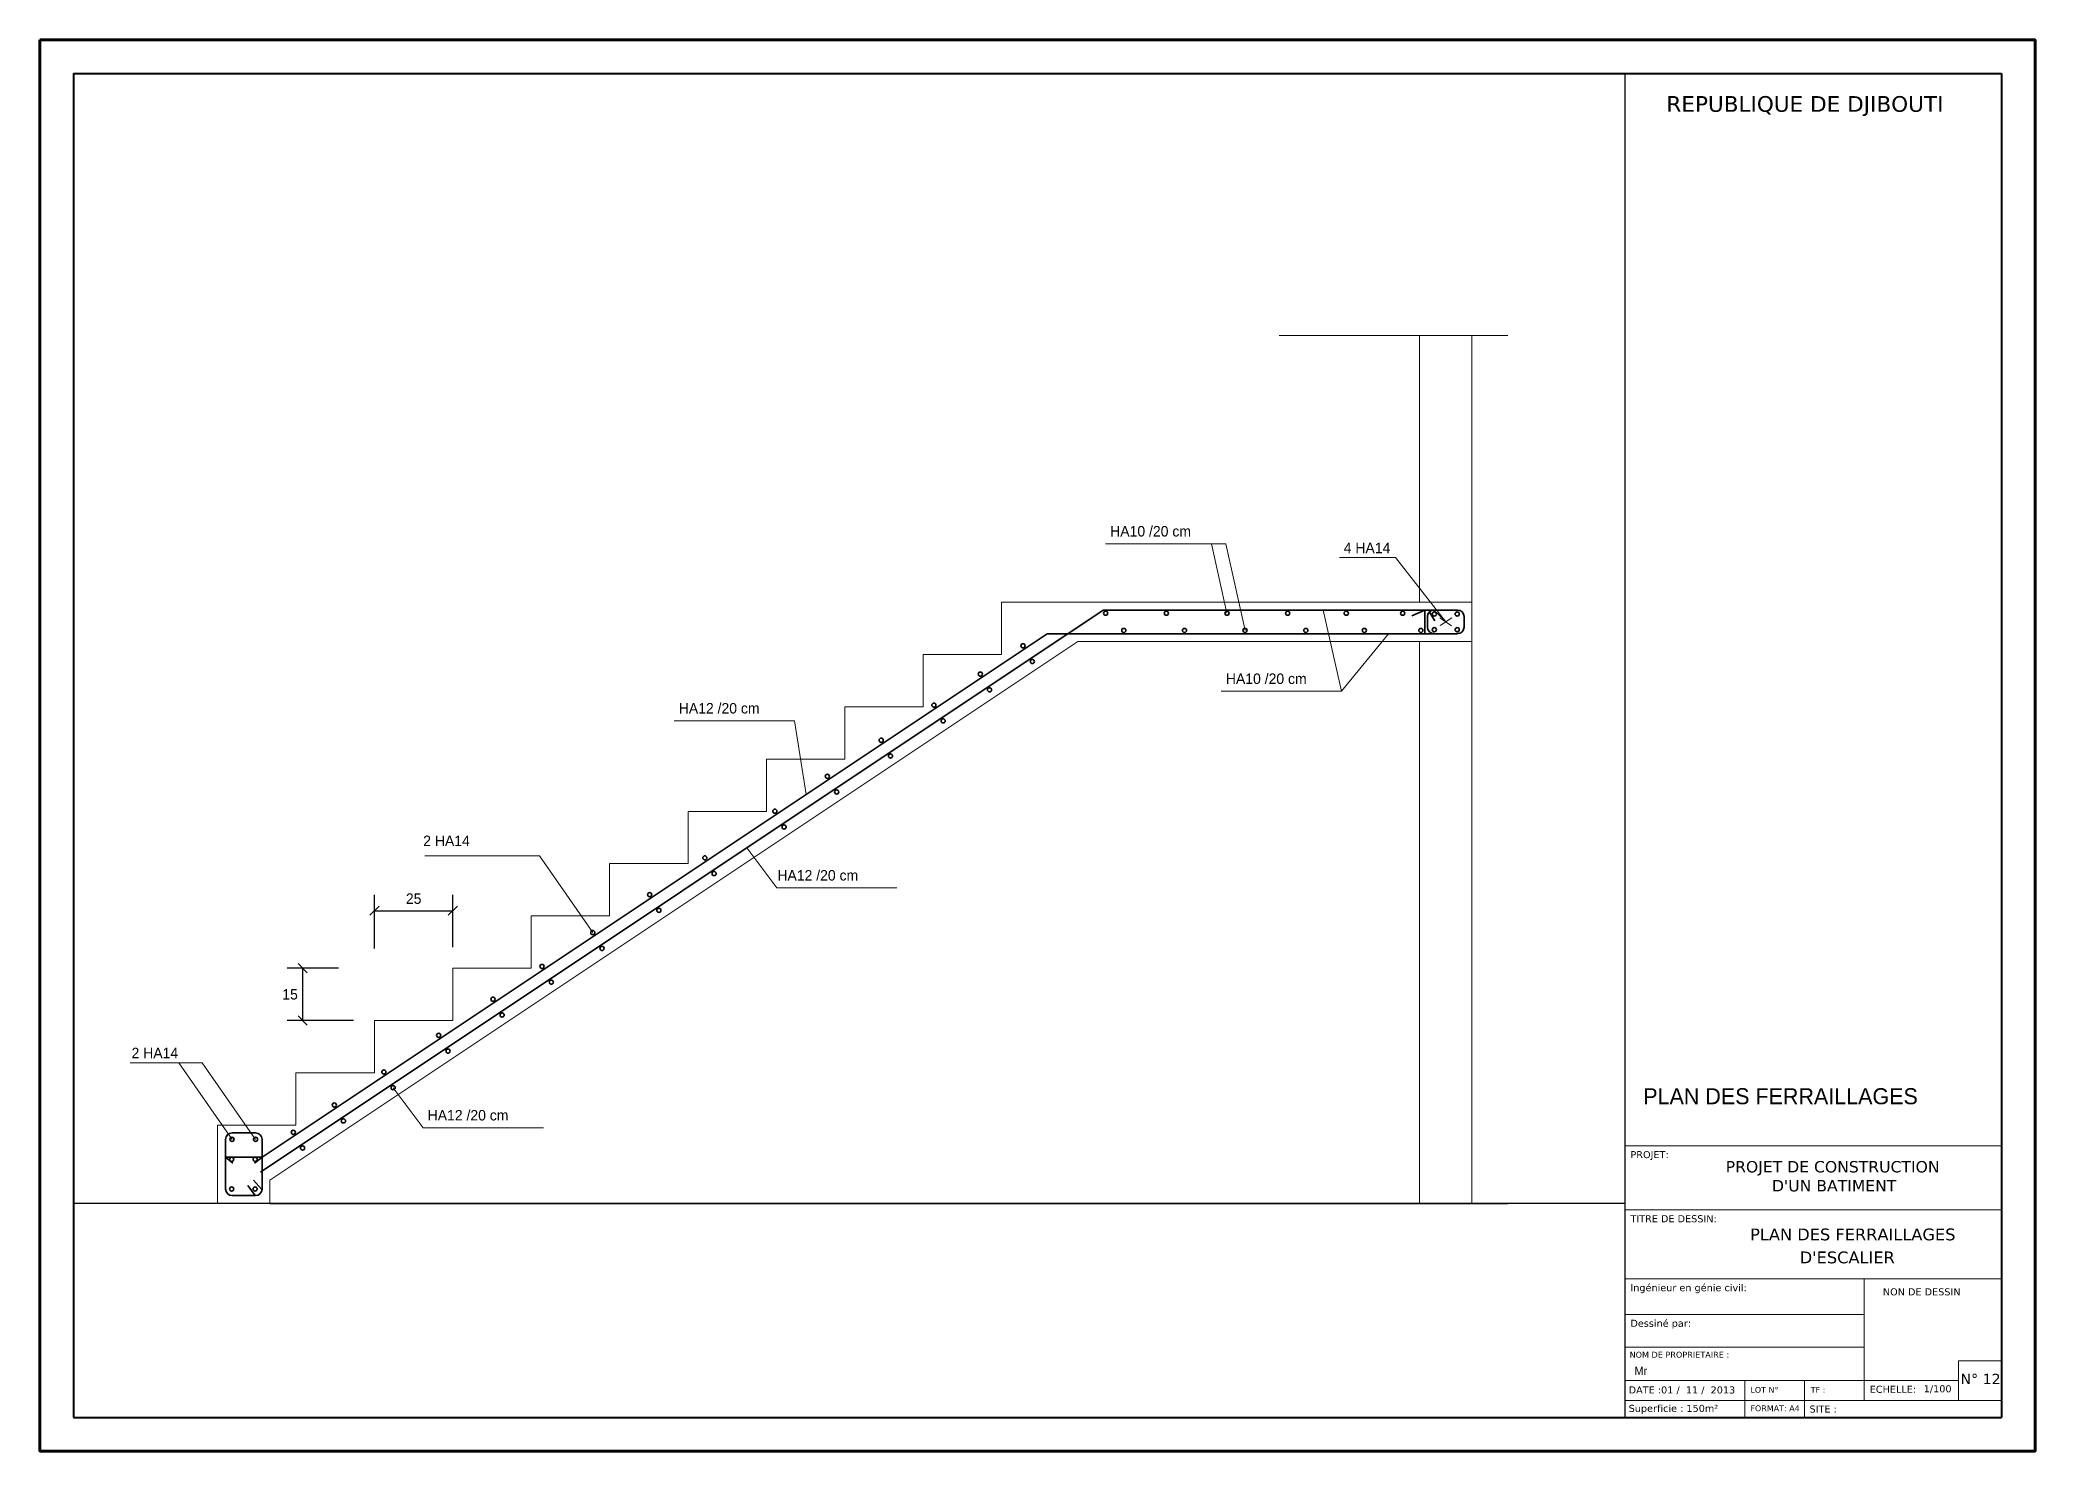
# Model space of a CAD drawing. Extents: x -110 to 3211, y -163 to 893.
# Drawn here: x 485.93 to 500.78, y -6.96 to 3.54 of the extents above; entities that cross this region are included whole.
import ezdxf

# ---------------------------------------------------------------- set-up
doc = ezdxf.new("R2010")
doc.units = 0
doc.header["$LTSCALE"] = 0.8
doc.header["$MEASUREMENT"] = 0
doc.layers.get('0').update_dxf_attribs({"color": 5, "linetype": 'CONTINUOUS'})
doc.layers.add('COMBLDG', color=7, linetype='CONTINUOUS')
doc.layers.add('Cotation', color=11, linetype='CONTINUOUS')
for name, color, linetype, lineweight in [('DET -FER', 7, 'CONTINUOUS', 13), ('DETAIL', 1, 'CONTINUOUS', 35), ('Layer1', 3, 'CONTINUOUS', 15)]:
    doc.layers.add(name, color=color, linetype=linetype, lineweight=lineweight)
doc.styles.add('style1', font='FTLTLT.TTF', dxfattribs={"width": 0.8, "height": 30})

msp = doc.modelspace()

# ---------------------------------------------------------------- texts
at = {"layer": 'COMBLDG', "color": 7, "lineweight": 9, "attachment_point": 1}
for s, insert, char_height, width in [('\\pi0.81068;{\\fVerdana|b0|i0|c0|p34;REPUBLIQUE DE DJIBOUTI}', (497.224, 3.125, -0.311), 0.1169, 3.76087), ('\\pi0.7076;PLAN DES FERRAILLAGES', (497.155, -4.257), 0.11955, 3.8461), ('{\\fVerdana|b0|i0|c0|p34;\\C55;PROJET:}', (497.767, -4.725, -0.074), 0.05245, 5.87522), ("\\pi0.7852;{\\fVerdana|b0|i0|c0|p34;PROJET DE CONSTRUCTION \\P\\pi1.1295;D'UN BATIMENT }", (497.691, -4.799, 0.301), 0.08466, 3.19274), ('{\\fVerdana|b0|i0|c0|p34;\\C55;TITRE DE DESSIN:}', (497.767, -5.202, -0.074), 0.05245, 5.87522), ('{\\fVerdana|b0|i0|c0|p34;PLAN DES FERRAILLAGES}', (498.658, -5.301, -0.049), 0.08787, 2.82671), ("{\\fVerdana|b0|i0|c0|p34;D'ESCALIER}", (499.027, -5.472, -0.049), 0.08787, 2.82671), ('{\\fVerdana|b0|i0|c0|p34;\\C55;Ingénieur en génie civil:}', (497.767, -5.715, -0.074), 0.05245, 5.87522), ('{\\fVerdana|b0|i0|c0|p34;NON DE DESSIN}', (499.646, -5.746, -0.239), 0.05245, 5.87522), ('{\\fVerdana|b0|i0|c0|p34;\\C55;Dessiné par:}', (497.767, -5.98, -0.161), 0.05245, 5.87522), ('{\\fVerdana|b0|i0|c0|p34;\\C55;NOM DE PROPRIETAIRE :}', (497.761, -6.218, -0.047), 0.04386, 4.91309), ('{\\fArial|b0|i0|c0|p34; \\fColonna MT|b0|i0|c0|p82; \\H1.143x;Mr }', (497.758, -6.33, -0.088), 0.05245, 5.87522), ('{\\fVerdana|b0|i0|c0|p34;N° 12}', (500.224, -6.382, -0.054), 0.07668, 8.58995), ('{\\fVerdana|b0|i0|c0|p34;DATE :01 /  11 /  2013}', (497.754, -6.476, -0.161), 0.05245, 5.87522), ('{\\fVerdana|b0|i0|c0|p34;LOT N° }', (498.66, -6.48, -0.114), 0.04326, 4.84569), ('{\\fVerdana|b0|i0|c0|p34;TF : }', (499.109, -6.48, -0.133), 0.04326, 4.84569), ('{\\fVerdana|b0|i0|c0|p34;ECHELLE:}', (499.548, -6.471, -0.334), 0.05245, 5.87522), ('{\\fVerdana|b0|i0|c0|p34;1/100}', (499.95, -6.467, -0.282), 0.05245, 5.87522), ('{\\fVerdana|b0|i0|c0|p34;Superficie : 150m²}', (497.754, -6.613, -0.16), 0.05245, 5.87522), ('{\\fVerdana|b0|i0|c0|p34;FORMAT: A4}', (498.66, -6.617, -0.132), 0.04326, 4.84569), ('{\\fVerdana|b0|i0|c0|p34;SITE : }', (499.1, -6.618, -0.161), 0.05245, 5.87522)]:
    msp.add_mtext(s, dxfattribs=dict(at, insert=insert, char_height=char_height, width=width))
at = {"layer": 'Cotation', "color": 7, "ltscale": 0.15, "char_height": 0.0778, "attachment_point": 5}
for s, insert in [('\\A1;25', (488.711, -2.847)), ('\\A1;15', (487.791, -3.559))]:
    msp.add_mtext(s, dxfattribs=dict(at, insert=insert))
at = {"layer": 'Layer1', "color": 7, "style": 'style1'}
for s, p in [(' HA10 /20 cm', (493.866, -0.152)), (' HA10 /20 cm', (494.727, -1.249)), (' HA12 /20 cm', (490.655, -1.469)), ('2 HA14', (488.782, -2.455)), ('HA12 /20 cm', (491.418, -2.712)), ('2 HA14', (486.611, -4.034)), (' HA12 /20 cm', (488.786, -4.497))]:
    msp.add_text(s, height=0.0778, dxfattribs=at).set_placement(p)
at = {"layer": 'Layer1', "color": 7, "ltscale": 0.15, "style": 'style1'}
msp.add_text('4 HA14', height=0.0778, dxfattribs=at).set_placement((495.633, -0.276))

# ---------------------------------------------------------------- blocks, each defined once
blk = doc.blocks.new('_OBLIQUE')
at = {"color": 0, "linetype": 'ByBlock'}
blk.add_line((-0.5, -0.5), (0.5, 0.5), dxfattribs=at)

# ---------------------------------------------------------------- linework, layer by layer
at = {"color": 5, "lineweight": 40}
for p, q in [((486.179, 3.293), (500.529, 3.293)), ((486.179, 3.293), (486.179, -6.707)), ((500.529, 3.293), (500.529, -6.707)), ((486.179, -6.707), (500.529, -6.707))]:
    msp.add_line(p, q, dxfattribs=at)
at = {"color": 5, "lineweight": 100}
msp.add_lwpolyline([(485.929, 3.543), (500.779, 3.543), (500.779, -6.957), (485.929, -6.957)], close=True, dxfattribs=at)
at = {"layer": 'COMBLDG', "color": 7, "lineweight": 30}
msp.add_line((497.729, -6.707), (497.729, 3.293), dxfattribs=at)
at = {"layer": 'COMBLDG', "color": 7, "lineweight": 9}
for p, q in [((497.729, -4.686, 0.088), (500.529, -4.686, -0.282)), ((497.729, -5.163, 0.088), (500.529, -5.163, -0.282)), ((497.729, -5.676, 0.088), (500.529, -5.676, -0.282)), ((499.508, -5.676, -0.147), (499.508, -6.58, -0.266)), ((497.729, -5.941, 0), (499.508, -5.941, -0.235)), ((497.729, -6.185, 0.088), (499.508, -6.185, -0.147)), ((500.209, -6.285, -0.533), (500.529, -6.285, -0.565)), ((500.209, -6.285, 0), (500.209, -6.58, 0)), ((497.729, -6.432), (500.209, -6.432, -0.25)), ((498.619, -6.432, 0.019), (498.619, -6.707, -0.017)), ((499.063, -6.707, 0), (499.063, -6.432, 0)), ((497.729, -6.58, 0), (500.529, -6.58))]:
    msp.add_line(p, q, dxfattribs=at)
at = {"layer": 'Cotation', "color": 7, "ltscale": 0.15}
for p, q in [((488.419, -3.218), (488.419, -2.819)), ((489.002, -3.208), (489.002, -2.819)), ((488.419, -2.936), (489.002, -2.936)), ((488.152, -3.364), (487.769, -3.364)), ((487.885, -3.753), (487.885, -3.364)), ((488.263, -3.753), (487.769, -3.753))]:
    msp.add_line(p, q, dxfattribs=at)
at = {"layer": 'DET -FER', "color": 7, "ltscale": 0.15}
for p, q in [((495.152, 1.343), (496.854, 1.343)), ((496.198, -0.641), (496.198, 1.343)), ((496.587, -5.114), (496.587, 1.343)), ((493.087, -1.03), (493.087, -0.641)), ((493.087, -0.641), (496.587, -0.641)), ((487.641, -4.941), (493.653, -0.933)), ((492.503, -1.419), (492.503, -1.03)), ((492.503, -1.03), (493.087, -1.03)), ((493.653, -0.933), (496.587, -0.933)), ((496.198, -1.03), (496.198, -0.933)), ((496.198, -0.933), (496.198, -5.114)), ((491.92, -1.808), (491.92, -1.419)), ((491.92, -1.419), (492.503, -1.419)), ((491.336, -2.197), (491.336, -1.808)), ((491.336, -1.808), (491.92, -1.808)), ((490.753, -2.586), (490.753, -2.197)), ((490.753, -2.197), (491.336, -2.197)), ((490.169, -2.975), (490.169, -2.586)), ((490.169, -2.586), (490.753, -2.586)), ((489.586, -3.364), (489.586, -2.975)), ((489.586, -2.975), (490.169, -2.975)), ((489.002, -3.753), (489.002, -3.364)), ((489.002, -3.364), (489.586, -3.364)), ((488.419, -4.142), (488.419, -3.753)), ((488.419, -3.753), (489.002, -3.753)), ((487.835, -4.531), (487.835, -4.142)), ((487.835, -4.142), (488.419, -4.142)), ((487.252, -5.114), (487.252, -4.531)), ((487.252, -4.531), (487.835, -4.531)), ((487.641, -5.114), (487.641, -4.941)), ((487.249, -5.114), (487.638, -5.114)), ((487.252, -5.114), (487.641, -5.114))]:
    msp.add_line(p, q, dxfattribs=at)
at = {"layer": 'DET -FER', "color": 3, "lineweight": 30, "ltscale": 0.15}
for p, q in [((497.729, -5.114), (486.179, -5.114)), ((487.641, -5.114), (496.854, -5.114, 0))]:
    msp.add_line(p, q, dxfattribs=at)
at = {"layer": 'DETAIL', "color": 7, "ltscale": 0.15}
for p, q in [((487.57, -4.882), (493.843, -0.7)), ((493.843, -0.7), (496.48, -0.7)), ((496.238, -0.7), (496.141, -0.742)), ((496.238, -0.875), (496.238, -0.7)), ((496.271, -0.714), (496.312, -0.779)), ((496.305, -0.7), (496.48, -0.7)), ((496.305, -0.7), (496.375, -0.766)), ((487.583, -4.77), (493.425, -0.875)), ((493.425, -0.875), (496.48, -0.875)), ((496.257, -0.826), (496.257, -0.748)), ((496.48, -0.875), (496.305, -0.875)), ((496.529, -0.748), (496.529, -0.826)), ((487.359, -4.589), (487.534, -4.589)), ((487.31, -5.007), (487.31, -4.638)), ((487.583, -4.638), (487.583, -5.007)), ((487.583, -4.77), (487.31, -4.77)), ((487.31, -4.77), (487.366, -4.814)), ((487.583, -4.77), (487.526, -4.814)), ((487.531, -5.056), (487.477, -4.982)), ((487.579, -5.007), (487.518, -4.941)), ((487.534, -5.056), (487.359, -5.056))]:
    msp.add_line(p, q, dxfattribs=at)
for centre in [(493.861, -0.723), (494.313, -0.723), (494.764, -0.723), (495.216, -0.723), (495.652, -0.723), (496.072, -0.723), (496.307, -0.729), (496.478, -0.729), (493.996, -0.851), (494.448, -0.851), (494.899, -0.851), (495.351, -0.851), (495.787, -0.851), (496.207, -0.851), (496.307, -0.845), (496.478, -0.845), (493.246, -0.965), (492.929, -1.176), (493.315, -1.082), (492.997, -1.293), (492.583, -1.407), (492.652, -1.524), (492.191, -1.668), (492.26, -1.785), (491.79, -1.936), (491.859, -2.053), (491.399, -2.196), (491.468, -2.313), (490.878, -2.543), (490.947, -2.66), (490.468, -2.817), (490.536, -2.934), (490.044, -3.099), (490.113, -3.217), (489.666, -3.351), (489.735, -3.468), (489.301, -3.595), (489.369, -3.712), (488.897, -3.864), (488.966, -3.981), (488.489, -4.136), (488.558, -4.253), (488.12, -4.382), (487.815, -4.585), (488.188, -4.5), (487.359, -4.638), (487.534, -4.638), (487.884, -4.702), (487.356, -4.786), (487.531, -4.786), (487.356, -5.007), (487.531, -5.007)]:
    msp.add_circle(centre, 0.0155, dxfattribs=at)
for centre, start, end in [((496.305, -0.748), 90, 180), ((496.48, -0.748), 0, 90), ((496.305, -0.826), 180, 270), ((496.48, -0.826), 270, 0), ((487.359, -4.638), 90, 180), ((487.534, -4.638), 0, 90), ((487.359, -5.007), 180, 270), ((487.534, -5.007), 270, 0)]:
    msp.add_arc(centre, 0.0486, start, end, dxfattribs=at)
at = {"layer": 'Layer1', "color": 7, "lineweight": 9, "ltscale": 0.15}
for p, q in [((494.756, -0.207), (493.861, -0.207)), ((496.348, -0.757), (496.436, -0.816)), ((496.438, -0.757), (496.351, -0.815)), ((495.616, -1.304), (494.721, -1.304)), ((491.545, -1.524), (490.65, -1.524)), ((491.413, -2.767), (491.19, -2.468)), ((489.647, -2.529), (488.793, -2.529)), ((492.307, -2.767), (491.413, -2.767)), ((487.137, -4.067), (486.6, -4.067)), ((488.781, -4.552), (488.558, -4.253)), ((489.676, -4.552), (488.781, -4.552))]:
    msp.add_line(p, q, dxfattribs=at)
at = {"layer": 'Layer1', "color": 7, "ltscale": 0.15}
for p, q in [((494.764, -0.723), (494.649, -0.207)), ((494.756, -0.207), (494.899, -0.851)), ((496.018, -0.309), (495.602, -0.309)), ((496.394, -0.788), (496.018, -0.309)), ((495.616, -1.304), (495.479, -0.7)), ((495.616, -1.304), (495.966, -0.875)), ((491.545, -1.524), (491.631, -2.071)), ((489.647, -2.529), (490.044, -3.099)), ((486.962, -4.067), (487.359, -4.638)), ((487.137, -4.067), (487.534, -4.638))]:
    msp.add_line(p, q, dxfattribs=at)

# ---------------------------------------------------------------- block references
at = {"layer": 'Cotation', "color": 7, "ltscale": 0.15, "zscale": 0.06807076452470029}
for p, xscale, yscale, rotation in [((488.419, -2.936), 0.06807076452332694, 0.06807076452332694, 180), ((487.885, -3.364), 0.06807076452241745, 0.06807076452241745, 90), ((487.885, -3.753), 0.06807076452241745, 0.06807076452241745, 270)]:
    msp.add_blockref('_OBLIQUE', p, dxfattribs=dict(at, xscale=xscale, yscale=yscale, rotation=rotation))
at = {"layer": 'Cotation', "color": 7, "ltscale": 0.15, "xscale": 0.06807076452332694, "yscale": 0.06807076452332694, "zscale": 0.06807076452470029}
msp.add_blockref('_OBLIQUE', (489.002, -2.936), dxfattribs=at)

msp.set_redraw_order([(e.dxf.handle, doc.entitydb.next_handle()) for e in msp.query("TEXT MTEXT ATTDEF DIMENSION ARC_DIMENSION")])  # texts and dimensions are drawn at this point

doc.saveas('drawing.dxf')
